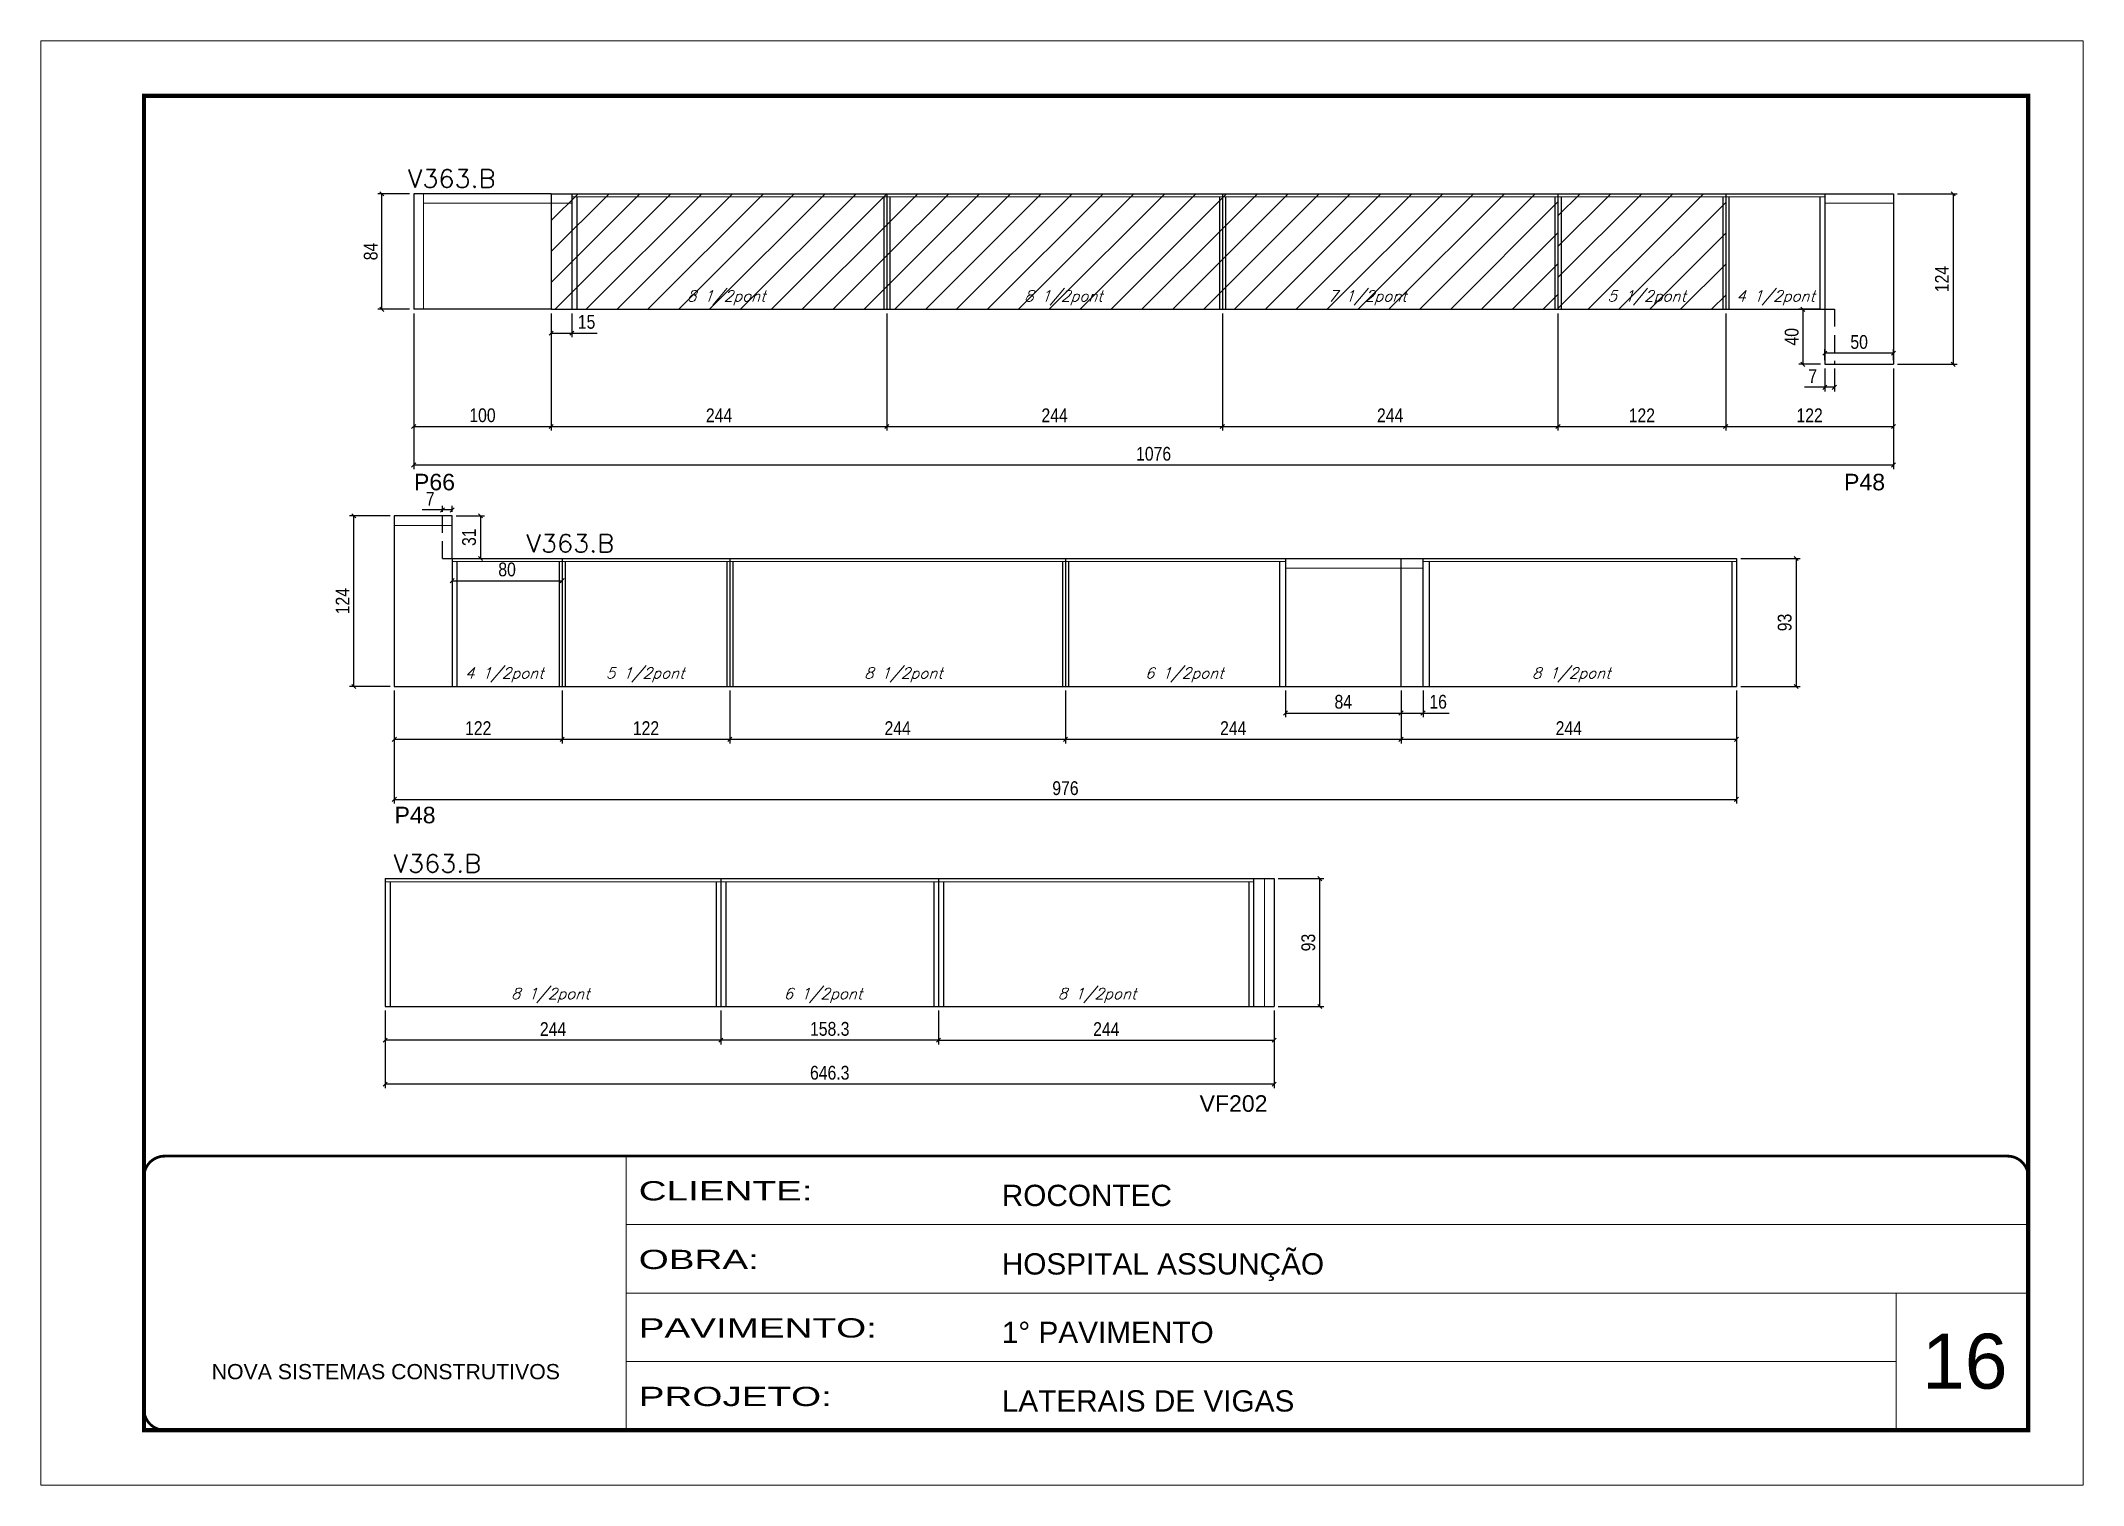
# Model space of a CAD drawing. Extents: x 137137 to 143418, y 10464 to 34486.
# Drawn here: x 141906 to 143391, y 29990 to 31040 of the extents above; entities that cross this region are included whole.
import ezdxf

# ---------------------------------------------------------------- set-up
doc = ezdxf.new("R2010")
doc.units = 0
for name, pattern in [('CONTINUO', [0]), ('DASHED', [0.75, 0.5, -0.25]), ('HIDDEN', [0.375, 0.25, -0.125])]:
    doc.linetypes.add(name, pattern=pattern)
for name, color, linetype in [('5', 5, 'Continuous'), ('COTA', 241, 'Continuous'), ('Painéis', 200, 'Continuous'), ('SARR_2.2x7', 40, 'Continuous'), ('SARR_3.5x7', 81, 'Continuous'), ('texto', 7, 'Continuous')]:
    doc.layers.add(name, color=color, linetype=linetype)
for name, color, linetype, lineweight in [('CARIMBO', 255, 'Continuous', 9), ('Folhas', 255, 'Continuous', 9), ('Hachura', 251, 'Continuous', 9), ('Sarr 2.2x7', 40, 'Continuous', 9), ('SARRAFO DE PRESSAO', 251, 'DASHED', 9), ('Texto Seção', 7, 'Continuous', 15)]:
    doc.layers.add(name, color=color, linetype=linetype, lineweight=lineweight)
doc.styles.add('ARIAL', font='arial.ttf')
doc.styles.add('COTA TECNICA', font='techl___.ttf', dxfattribs={"height": 10})
doc.styles.add('REGUA-120', font='ROMANS.shx', dxfattribs={"height": 15})
doc.styles.add('Romans', font='romans.shx')
doc.styles.get("Standard").update_dxf_attribs({"font": 'arial.ttf'})
doc.styles.add('Tecnologia', font='')
doc.styles.get('Tecnologia').set_extended_font_data('Forgotten Futurist')
doc.dimstyles.new('PAINEL', dxfattribs={"dimtxt": 10, "dimasz": 3, "dimexe": 3, "dimexo": 3, "dimgap": 3, "dimtad": 1, "dimdec": 1, "dimzin": 12, "dimdsep": 46, "dimtxsty": 'COTA TECNICA', "dimblk1": 'OBLIQUE', "dimblk2": 'OBLIQUE', "dimsah": 1, "dimcen": 0.9, "dimclrd": 4, "dimclre": 4, "dimclrt": 240, "dimadec": 1, "dimazin": 3, "dimtfac": 1, "dimtdec": 1, "dimtmove": 0, "dimatfit": 3, "dimfxl": 1, "dimtolj": 1, "dimtzin": 12, "dimarcsym": 0})
pattern_1 = [(45, (4880.647, -1126.057), (-11.2253202, 11.2253202), [])]

msp = doc.modelspace()

# ---------------------------------------------------------------- texts
at = {"layer": '5', "linetype": 'Continuous'}
for s, p in [('P66', (142177.11, 30713.3)), ('P48', (143216.94, 30713.3)), ('P48', (142162.97, 30471.22)), ('VF202', (142748.33, 30261.49))]:
    msp.add_text(s, height=12, rotation=359.99996, dxfattribs=at).set_placement(p)
at = {"layer": 'CARIMBO', "style": 'ARIAL'}
msp.add_text('16', height=40, dxfattribs=at).set_placement((143273.65, 30060.19))
at = {"layer": 'texto', "color": 2, "char_height": 8, "attachment_point": 5, "style": 'Romans'}
for s, insert in [('{\\Q19;\\C256;8 1/2pont}', (142404.13, 30853.33)), ('{\\Q19;\\C256;8 1/2pont}', (142649.34, 30853.33)), ('{\\Q19;\\C256;7 1/2pont}', (142870.34, 30853.33)), ('{\\Q19;\\C256;5 1/2pont}', (143073.38, 30853.33)), ('{\\Q19;\\C256;4 1/2pont}', (143167.16, 30853.33)), ('{\\Q19;\\C256;4 1/2pont}', (142242.76, 30579.15)), ('{\\Q19;\\C256;5 1/2pont}', (142345.2, 30579.15)), ('{\\Q19;\\C256;8 1/2pont}', (142532.95, 30579.15)), ('{\\Q19;\\C256;6 1/2pont}', (142737.17, 30579.15)), ('{\\Q19;\\C256;8 1/2pont}', (143018.55, 30579.15)), ('{\\Q19;\\C256;8 1/2pont}', (142276.21, 30346.12)), ('{\\Q19;\\C256;6 1/2pont}', (142474.46, 30346.12)), ('{\\Q19;\\C256;8 1/2pont}', (142673.79, 30346.12))]:
    msp.add_mtext(s, dxfattribs=dict(at, insert=insert))
at = {"layer": 'Texto Seção', "style": 'REGUA-120', "width": 1.05}
for p in [(142172.66, 30933.42), (142258.91, 30668.24), (142162.25, 30435.46)]:
    msp.add_text('V363.B', height=13, dxfattribs=at).set_placement(p)

# ---------------------------------------------------------------- blocks, each defined once
blk = doc.blocks.new('9999999999')
at = {"color": 30, "linetype": 'CONTINUO'}
for p, q in [((98564.6, 34230.2), (98564.6, 34429.4)), ((98564.6, 34379.6), (99584, 34379.6)), ((98564.6, 34329.8), (99488, 34329.8)), ((99584, 34329.8), (99488, 34329.8)), ((99488, 34329.8), (99488, 34230.2)), ((98564.6, 34280), (99488, 34280))]:
    blk.add_line(p, q, dxfattribs=at)
at = {"color": 30, "linetype": 'CONTINUO', "const_width": 2}
blk.add_lwpolyline([(99584, 34230.2), (99584, 34414.4, 0.414214), (99569, 34429.4), (98229, 34429.4, 0.414214), (98214, 34414.4), (98214, 34245.2, 0.414214), (98229, 34230.2), (99584, 34230.2)], format="xyb", dxfattribs=at)
at = {"layer": 'Folhas'}
blk.add_lwpolyline([(98139, 34190.2), (99624, 34190.2), (99624, 35240.2), (98139, 35240.2)], close=True, dxfattribs=at)
at = {"layer": 'Folhas', "color": 30, "const_width": 3}
blk.add_lwpolyline([(98214, 34230.2), (99584, 34230.2), (99584, 35200.2), (98214, 35200.2)], close=True, dxfattribs=at)
at = {"color": 7, "linetype": 'Continuous', "ltscale": 5, "style": 'ARIAL'}
for s, height, p in [('ROCONTEC', 15.48, (98837.7, 34393.1)), ('HOSPITAL ASSUNÇÃO', 15.483, (98837.7, 34343.3)), ('1° PAVIMENTO', 15.483, (98837.7, 34293.5)), ('NOVA SISTEMAS CONSTRUTIVOS', 11.059, (98263.2, 34267.2)), ('LATERAIS DE VIGAS', 15.483, (98837.7, 34243.7))]:
    blk.add_text(s, height=height, dxfattribs=at).set_placement(p)
at = {"layer": 'Folhas', "color": 7, "style": 'Tecnologia', "width": 1.5}
for s, p in [('CLIENTE:', (98573.7, 34397.2)), ('OBRA:', (98573.7, 34347.3)), ('PAVIMENTO:', (98573.7, 34297.5)), ('PROJETO:', (98573.7, 34247.7))]:
    blk.add_text(s, height=14, dxfattribs=at).set_placement(p)
blk = doc.blocks.new('_Oblique')
at = {"color": 0, "linetype": 'ByBlock', "lineweight": -2}
blk.add_line((-0.5, -0.5), (0.5, 0.5), dxfattribs=at)
blk = doc.blocks.new('*D174')
at = {"layer": 'COTA', "color": 4, "linetype": 'ByBlock', "lineweight": -2, "transparency": 16777216}
for p, q in [((142276.9, 30841.9), (142276.9, 30756.7)), ((142520.9, 30841.9), (142520.9, 30756.7)), ((142276.9, 30759.7), (142520.9, 30759.7))]:
    blk.add_line(p, q, dxfattribs=at)
at = {"layer": 'Defpoints', "color": 0, "linetype": 'ByBlock', "transparency": 16777216}
for p in [(142276.9, 30844.9), (142520.9, 30844.9), (142520.9, 30759.7)]:
    blk.add_point(p, dxfattribs=at)
at = {"layer": 'COTA', "color": 4, "linetype": 'ByBlock', "lineweight": -2, "transparency": 16777216, "xscale": 3, "yscale": 3, "zscale": 3, "rotation": 180}
blk.add_blockref('_Oblique', (142276.9, 30759.7), dxfattribs=at)
at = {"layer": 'COTA', "color": 4, "linetype": 'ByBlock', "lineweight": -2, "transparency": 16777216, "xscale": 3, "yscale": 3, "zscale": 3}
blk.add_blockref('_Oblique', (142520.9, 30759.7), dxfattribs=at)
at = {"layer": 'COTA', "color": 240, "linetype": 'ByBlock', "transparency": 16777216, "insert": (142398.9, 30767.8), "char_height": 10, "attachment_point": 5, "style": 'COTA TECNICA'}
blk.add_mtext('\\A1;244', dxfattribs=at)
blk = doc.blocks.new('*D175')
at = {"layer": 'COTA', "color": 4, "linetype": 'ByBlock', "lineweight": -2, "transparency": 16777216}
for p, q in [((142520.9, 30841.9), (142520.9, 30756.7)), ((142764.9, 30841.9), (142764.9, 30756.7)), ((142520.9, 30759.7), (142764.9, 30759.7))]:
    blk.add_line(p, q, dxfattribs=at)
at = {"layer": 'Defpoints', "color": 0, "linetype": 'ByBlock', "transparency": 16777216}
for p in [(142520.9, 30844.9), (142764.9, 30844.9), (142764.9, 30759.7)]:
    blk.add_point(p, dxfattribs=at)
at = {"layer": 'COTA', "color": 4, "linetype": 'ByBlock', "lineweight": -2, "transparency": 16777216, "xscale": 3, "yscale": 3, "zscale": 3, "rotation": 180}
blk.add_blockref('_Oblique', (142520.9, 30759.7), dxfattribs=at)
at = {"layer": 'COTA', "color": 4, "linetype": 'ByBlock', "lineweight": -2, "transparency": 16777216, "xscale": 3, "yscale": 3, "zscale": 3}
blk.add_blockref('_Oblique', (142764.9, 30759.7), dxfattribs=at)
at = {"layer": 'COTA', "color": 240, "linetype": 'ByBlock', "transparency": 16777216, "insert": (142642.9, 30767.8), "char_height": 10, "attachment_point": 5, "style": 'COTA TECNICA'}
blk.add_mtext('\\A1;244', dxfattribs=at)
blk = doc.blocks.new('*D176')
at = {"layer": 'COTA', "color": 4, "linetype": 'ByBlock', "lineweight": -2, "transparency": 16777216}
for p, q in [((143008.9, 30841.9), (143008.9, 30756.7)), ((143130.9, 30841.9), (143130.9, 30756.7)), ((143008.9, 30759.7), (143130.9, 30759.7))]:
    blk.add_line(p, q, dxfattribs=at)
at = {"layer": 'Defpoints', "color": 0, "linetype": 'ByBlock', "transparency": 16777216}
for p in [(143008.9, 30844.9), (143130.9, 30844.9), (143130.9, 30759.7)]:
    blk.add_point(p, dxfattribs=at)
at = {"layer": 'COTA', "color": 4, "linetype": 'ByBlock', "lineweight": -2, "transparency": 16777216, "xscale": 3, "yscale": 3, "zscale": 3, "rotation": 180}
blk.add_blockref('_Oblique', (143008.9, 30759.7), dxfattribs=at)
at = {"layer": 'COTA', "color": 4, "linetype": 'ByBlock', "lineweight": -2, "transparency": 16777216, "xscale": 3, "yscale": 3, "zscale": 3}
blk.add_blockref('_Oblique', (143130.9, 30759.7), dxfattribs=at)
at = {"layer": 'COTA', "color": 240, "linetype": 'ByBlock', "transparency": 16777216, "insert": (143069.9, 30767.8), "char_height": 10, "attachment_point": 5, "style": 'COTA TECNICA'}
blk.add_mtext('\\A1;122', dxfattribs=at)
blk = doc.blocks.new('*D160')
at = {"layer": 'COTA', "color": 4, "linetype": 'ByBlock', "lineweight": -2, "transparency": 16777216}
for p, q in [((143255.9, 30928.9), (143299.2, 30928.9)), ((143296.2, 30928.9), (143296.2, 30804.9)), ((143255.9, 30804.9), (143299.2, 30804.9))]:
    blk.add_line(p, q, dxfattribs=at)
at = {"layer": 'Defpoints', "color": 0, "linetype": 'ByBlock', "transparency": 16777216}
for p in [(143252.9, 30928.9), (143252.9, 30804.9), (143296.2, 30804.9)]:
    blk.add_point(p, dxfattribs=at)
at = {"layer": 'COTA', "color": 4, "linetype": 'ByBlock', "lineweight": -2, "transparency": 16777216, "xscale": 3, "yscale": 3, "zscale": 3}
for p, rotation in [((143296.2, 30928.9), 90), ((143296.2, 30804.9), 270)]:
    blk.add_blockref('_Oblique', p, dxfattribs=dict(at, rotation=rotation))
at = {"layer": 'COTA', "color": 240, "linetype": 'ByBlock', "transparency": 16777216, "insert": (143288.1, 30866.9), "char_height": 10, "attachment_point": 5, "rotation": 90, "style": 'COTA TECNICA'}
blk.add_mtext('\\A1;124', dxfattribs=at)
blk = doc.blocks.new('*D161')
at = {"layer": 'COTA', "color": 4, "linetype": 'ByBlock', "lineweight": -2, "transparency": 16777216}
for p, q in [((142176.9, 30810.9), (142176.9, 30728.7)), ((143252.9, 30801.9), (143252.9, 30728.7)), ((142176.9, 30731.7), (143252.9, 30731.7))]:
    blk.add_line(p, q, dxfattribs=at)
at = {"layer": 'Defpoints', "color": 0, "linetype": 'ByBlock', "transparency": 16777216}
for p in [(142176.9, 30813.9), (143252.9, 30804.9), (143252.9, 30731.7)]:
    blk.add_point(p, dxfattribs=at)
at = {"layer": 'COTA', "color": 4, "linetype": 'ByBlock', "lineweight": -2, "transparency": 16777216, "xscale": 3, "yscale": 3, "zscale": 3, "rotation": 180}
blk.add_blockref('_Oblique', (142176.9, 30731.7), dxfattribs=at)
at = {"layer": 'COTA', "color": 4, "linetype": 'ByBlock', "lineweight": -2, "transparency": 16777216, "xscale": 3, "yscale": 3, "zscale": 3}
blk.add_blockref('_Oblique', (143252.9, 30731.7), dxfattribs=at)
at = {"layer": 'COTA', "color": 240, "linetype": 'ByBlock', "transparency": 16777216, "insert": (142714.9, 30739.8), "char_height": 10, "attachment_point": 5, "style": 'COTA TECNICA'}
blk.add_mtext('\\A1;1076', dxfattribs=at)
blk = doc.blocks.new('*D162')
at = {"layer": 'COTA', "color": 4, "linetype": 'ByBlock', "lineweight": -2, "transparency": 16777216}
for p, q in [((142764.9, 30841.9), (142764.9, 30756.7)), ((143008.9, 30841.9), (143008.9, 30756.7)), ((142764.9, 30759.7), (143008.9, 30759.7))]:
    blk.add_line(p, q, dxfattribs=at)
at = {"layer": 'Defpoints', "color": 0, "linetype": 'ByBlock', "transparency": 16777216}
for p in [(142764.9, 30844.9), (143008.9, 30844.9), (143008.9, 30759.7)]:
    blk.add_point(p, dxfattribs=at)
at = {"layer": 'COTA', "color": 4, "linetype": 'ByBlock', "lineweight": -2, "transparency": 16777216, "xscale": 3, "yscale": 3, "zscale": 3, "rotation": 180}
blk.add_blockref('_Oblique', (142764.9, 30759.7), dxfattribs=at)
at = {"layer": 'COTA', "color": 4, "linetype": 'ByBlock', "lineweight": -2, "transparency": 16777216, "xscale": 3, "yscale": 3, "zscale": 3}
blk.add_blockref('_Oblique', (143008.9, 30759.7), dxfattribs=at)
at = {"layer": 'COTA', "color": 240, "linetype": 'ByBlock', "transparency": 16777216, "insert": (142886.9, 30767.8), "char_height": 10, "attachment_point": 5, "style": 'COTA TECNICA'}
blk.add_mtext('\\A1;244', dxfattribs=at)
blk = doc.blocks.new('*D177')
at = {"layer": 'COTA', "color": 4, "linetype": 'ByBlock', "lineweight": -2, "transparency": 16777216}
for p, q in [((142284.8, 30567.7), (142284.8, 30529.3)), ((142406.8, 30567.7), (142406.8, 30529.3)), ((142284.8, 30532.3), (142406.8, 30532.3))]:
    blk.add_line(p, q, dxfattribs=at)
at = {"layer": 'Defpoints', "color": 0, "linetype": 'ByBlock', "transparency": 16777216}
for p in [(142284.8, 30570.7), (142406.8, 30570.7), (142406.8, 30532.3)]:
    blk.add_point(p, dxfattribs=at)
at = {"layer": 'COTA', "color": 4, "linetype": 'ByBlock', "lineweight": -2, "transparency": 16777216, "xscale": 3, "yscale": 3, "zscale": 3, "rotation": 180}
blk.add_blockref('_Oblique', (142284.8, 30532.3), dxfattribs=at)
at = {"layer": 'COTA', "color": 4, "linetype": 'ByBlock', "lineweight": -2, "transparency": 16777216, "xscale": 3, "yscale": 3, "zscale": 3}
blk.add_blockref('_Oblique', (142406.8, 30532.3), dxfattribs=at)
at = {"layer": 'COTA', "color": 240, "linetype": 'ByBlock', "transparency": 16777216, "insert": (142345.8, 30540.4), "char_height": 10, "attachment_point": 5, "style": 'COTA TECNICA'}
blk.add_mtext('\\A1;122', dxfattribs=at)
blk = doc.blocks.new('*D163')
at = {"layer": 'COTA', "color": 4, "linetype": 'ByBlock', "lineweight": -2, "transparency": 16777216}
for p, q in [((142894.8, 30567.7), (142894.8, 30529.3)), ((143138.8, 30567.7), (143138.8, 30529.3)), ((142894.8, 30532.3), (143138.8, 30532.3))]:
    blk.add_line(p, q, dxfattribs=at)
at = {"layer": 'Defpoints', "color": 0, "linetype": 'ByBlock', "transparency": 16777216}
for p in [(142894.8, 30570.7), (143138.8, 30570.7), (143138.8, 30532.3)]:
    blk.add_point(p, dxfattribs=at)
at = {"layer": 'COTA', "color": 4, "linetype": 'ByBlock', "lineweight": -2, "transparency": 16777216, "xscale": 3, "yscale": 3, "zscale": 3, "rotation": 180}
blk.add_blockref('_Oblique', (142894.8, 30532.3), dxfattribs=at)
at = {"layer": 'COTA', "color": 4, "linetype": 'ByBlock', "lineweight": -2, "transparency": 16777216, "xscale": 3, "yscale": 3, "zscale": 3}
blk.add_blockref('_Oblique', (143138.8, 30532.3), dxfattribs=at)
at = {"layer": 'COTA', "color": 240, "linetype": 'ByBlock', "transparency": 16777216, "insert": (143016.8, 30540.4), "char_height": 10, "attachment_point": 5, "style": 'COTA TECNICA'}
blk.add_mtext('\\A1;244', dxfattribs=at)
blk = doc.blocks.new('*D164')
at = {"layer": 'COTA', "color": 4, "linetype": 'ByBlock', "lineweight": -2, "transparency": 16777216}
for p, q in [((143141.8, 30663.7), (143185.1, 30663.7)), ((143182.1, 30663.7), (143182.1, 30570.7)), ((143141.8, 30570.7), (143185.1, 30570.7))]:
    blk.add_line(p, q, dxfattribs=at)
at = {"layer": 'Defpoints', "color": 0, "linetype": 'ByBlock', "transparency": 16777216}
for p in [(143138.8, 30663.7), (143138.8, 30570.7), (143182.1, 30570.7)]:
    blk.add_point(p, dxfattribs=at)
at = {"layer": 'COTA', "color": 4, "linetype": 'ByBlock', "lineweight": -2, "transparency": 16777216, "xscale": 3, "yscale": 3, "zscale": 3}
for p, rotation in [((143182.1, 30663.7), 90), ((143182.1, 30570.7), 270)]:
    blk.add_blockref('_Oblique', p, dxfattribs=dict(at, rotation=rotation))
at = {"layer": 'COTA', "color": 240, "linetype": 'ByBlock', "transparency": 16777216, "insert": (143173.8, 30617.2), "char_height": 10, "attachment_point": 5, "rotation": 90, "style": 'COTA TECNICA'}
blk.add_mtext('\\A1;93', dxfattribs=at)
blk = doc.blocks.new('*D165')
at = {"layer": 'COTA', "color": 4, "linetype": 'ByBlock', "lineweight": -2, "transparency": 16777216}
for p, q in [((142162.8, 30567.7), (142162.8, 30485.6)), ((143138.8, 30567.7), (143138.8, 30485.6)), ((142162.8, 30488.6), (143138.8, 30488.6))]:
    blk.add_line(p, q, dxfattribs=at)
at = {"layer": 'Defpoints', "color": 0, "linetype": 'ByBlock', "transparency": 16777216}
for p in [(142162.8, 30570.7), (143138.8, 30570.7), (143138.8, 30488.6)]:
    blk.add_point(p, dxfattribs=at)
at = {"layer": 'COTA', "color": 4, "linetype": 'ByBlock', "lineweight": -2, "transparency": 16777216, "xscale": 3, "yscale": 3, "zscale": 3, "rotation": 180}
blk.add_blockref('_Oblique', (142162.8, 30488.6), dxfattribs=at)
at = {"layer": 'COTA', "color": 4, "linetype": 'ByBlock', "lineweight": -2, "transparency": 16777216, "xscale": 3, "yscale": 3, "zscale": 3}
blk.add_blockref('_Oblique', (143138.8, 30488.6), dxfattribs=at)
at = {"layer": 'COTA', "color": 240, "linetype": 'ByBlock', "transparency": 16777216, "insert": (142650.8, 30496.7), "char_height": 10, "attachment_point": 5, "style": 'COTA TECNICA'}
blk.add_mtext('\\A1;976', dxfattribs=at)
blk = doc.blocks.new('*D166')
at = {"layer": 'COTA', "color": 4, "linetype": 'ByBlock', "lineweight": -2, "transparency": 16777216}
for p, q in [((143202.9, 30807.9), (143202.9, 30816)), ((143252.9, 30807.9), (143252.9, 30816)), ((143252.9, 30813), (143202.9, 30813))]:
    blk.add_line(p, q, dxfattribs=at)
at = {"layer": 'Defpoints', "color": 0, "linetype": 'ByBlock', "transparency": 16777216}
for p in [(143202.9, 30813), (143202.9, 30804.9), (143252.9, 30804.9)]:
    blk.add_point(p, dxfattribs=at)
at = {"layer": 'COTA', "color": 4, "linetype": 'ByBlock', "lineweight": -2, "transparency": 16777216, "xscale": 3, "yscale": 3, "zscale": 3, "rotation": 180}
blk.add_blockref('_Oblique', (143202.9, 30813), dxfattribs=at)
at = {"layer": 'COTA', "color": 4, "linetype": 'ByBlock', "lineweight": -2, "transparency": 16777216, "xscale": 3, "yscale": 3, "zscale": 3}
blk.add_blockref('_Oblique', (143252.9, 30813), dxfattribs=at)
at = {"layer": 'COTA', "color": 240, "linetype": 'ByBlock', "transparency": 16777216, "insert": (143227.9, 30821.1), "char_height": 10, "attachment_point": 5, "style": 'COTA TECNICA'}
blk.add_mtext('\\A1;50', dxfattribs=at)
blk = doc.blocks.new('*D178')
at = {"layer": 'COTA', "color": 4, "linetype": 'ByBlock', "lineweight": -2, "transparency": 16777216}
for p, q in [((142406.8, 30567.7), (142406.8, 30529.3)), ((142650.8, 30567.7), (142650.8, 30529.3)), ((142406.8, 30532.3), (142650.8, 30532.3))]:
    blk.add_line(p, q, dxfattribs=at)
at = {"layer": 'Defpoints', "color": 0, "linetype": 'ByBlock', "transparency": 16777216}
for p in [(142406.8, 30570.7), (142650.8, 30570.7), (142650.8, 30532.3)]:
    blk.add_point(p, dxfattribs=at)
at = {"layer": 'COTA', "color": 4, "linetype": 'ByBlock', "lineweight": -2, "transparency": 16777216, "xscale": 3, "yscale": 3, "zscale": 3, "rotation": 180}
blk.add_blockref('_Oblique', (142406.8, 30532.3), dxfattribs=at)
at = {"layer": 'COTA', "color": 4, "linetype": 'ByBlock', "lineweight": -2, "transparency": 16777216, "xscale": 3, "yscale": 3, "zscale": 3}
blk.add_blockref('_Oblique', (142650.8, 30532.3), dxfattribs=at)
at = {"layer": 'COTA', "color": 240, "linetype": 'ByBlock', "transparency": 16777216, "insert": (142528.8, 30540.4), "char_height": 10, "attachment_point": 5, "style": 'COTA TECNICA'}
blk.add_mtext('\\A1;244', dxfattribs=at)
blk = doc.blocks.new('*D179')
at = {"layer": 'COTA', "color": 4, "linetype": 'ByBlock', "lineweight": -2, "transparency": 16777216}
for p, q in [((142650.8, 30567.7), (142650.8, 30529.3)), ((142894.8, 30567.7), (142894.8, 30529.3)), ((142650.8, 30532.3), (142894.8, 30532.3))]:
    blk.add_line(p, q, dxfattribs=at)
at = {"layer": 'Defpoints', "color": 0, "linetype": 'ByBlock', "transparency": 16777216}
for p in [(142650.8, 30570.7), (142894.8, 30570.7), (142894.8, 30532.3)]:
    blk.add_point(p, dxfattribs=at)
at = {"layer": 'COTA', "color": 4, "linetype": 'ByBlock', "lineweight": -2, "transparency": 16777216, "xscale": 3, "yscale": 3, "zscale": 3, "rotation": 180}
blk.add_blockref('_Oblique', (142650.8, 30532.3), dxfattribs=at)
at = {"layer": 'COTA', "color": 4, "linetype": 'ByBlock', "lineweight": -2, "transparency": 16777216, "xscale": 3, "yscale": 3, "zscale": 3}
blk.add_blockref('_Oblique', (142894.8, 30532.3), dxfattribs=at)
at = {"layer": 'COTA', "color": 240, "linetype": 'ByBlock', "transparency": 16777216, "insert": (142772.8, 30540.4), "char_height": 10, "attachment_point": 5, "style": 'COTA TECNICA'}
blk.add_mtext('\\A1;244', dxfattribs=at)
blk = doc.blocks.new('*D167')
at = {"layer": 'COTA', "color": 4, "linetype": 'ByBlock', "lineweight": -2, "transparency": 16777216}
for p, q in [((142276.9, 30841.9), (142276.9, 30824.6)), ((142291.9, 30841.9), (142291.9, 30824.6)), ((142276.9, 30827.6), (142291.9, 30827.6)), ((142291.9, 30827.6), (142310.3, 30827.6))]:
    blk.add_line(p, q, dxfattribs=at)
at = {"layer": 'Defpoints', "color": 0, "linetype": 'ByBlock', "transparency": 16777216}
for p in [(142276.9, 30844.9), (142291.9, 30844.9), (142291.9, 30827.6)]:
    blk.add_point(p, dxfattribs=at)
at = {"layer": 'COTA', "color": 4, "linetype": 'ByBlock', "lineweight": -2, "transparency": 16777216, "xscale": 3, "yscale": 3, "zscale": 3, "rotation": 180}
blk.add_blockref('_Oblique', (142276.9, 30827.6), dxfattribs=at)
at = {"layer": 'COTA', "color": 4, "linetype": 'ByBlock', "lineweight": -2, "transparency": 16777216, "xscale": 3, "yscale": 3, "zscale": 3}
blk.add_blockref('_Oblique', (142291.9, 30827.6), dxfattribs=at)
at = {"layer": 'COTA', "color": 240, "linetype": 'ByBlock', "transparency": 16777216, "insert": (142302.6, 30835.7), "char_height": 10, "attachment_point": 5, "style": 'COTA TECNICA'}
blk.add_mtext('\\A1;15', dxfattribs=at)
blk = doc.blocks.new('*D159')
at = {"layer": 'COTA', "color": 4, "linetype": 'ByBlock', "lineweight": -2, "transparency": 16777216}
for p, q in [((142810.8, 30567.7), (142810.8, 30548.4)), ((142894.8, 30567.7), (142894.8, 30548.4)), ((142810.8, 30551.4), (142894.8, 30551.4))]:
    blk.add_line(p, q, dxfattribs=at)
at = {"layer": 'Defpoints', "color": 0, "linetype": 'ByBlock', "transparency": 16777216}
for p in [(142810.8, 30570.7), (142894.8, 30570.7), (142894.8, 30551.4)]:
    blk.add_point(p, dxfattribs=at)
at = {"layer": 'COTA', "color": 4, "linetype": 'ByBlock', "lineweight": -2, "transparency": 16777216, "xscale": 3, "yscale": 3, "zscale": 3, "rotation": 180}
blk.add_blockref('_Oblique', (142810.8, 30551.4), dxfattribs=at)
at = {"layer": 'COTA', "color": 4, "linetype": 'ByBlock', "lineweight": -2, "transparency": 16777216, "xscale": 3, "yscale": 3, "zscale": 3}
blk.add_blockref('_Oblique', (142894.8, 30551.4), dxfattribs=at)
at = {"layer": 'COTA', "color": 240, "linetype": 'ByBlock', "transparency": 16777216, "insert": (142852.8, 30559.5), "char_height": 10, "attachment_point": 5, "style": 'COTA TECNICA'}
blk.add_mtext('\\A1;84', dxfattribs=at)
blk = doc.blocks.new('*D168')
at = {"layer": 'COTA', "color": 4, "linetype": 'ByBlock', "lineweight": -2, "transparency": 16777216}
for p, q in [((142894.8, 30567.7), (142894.8, 30548.4)), ((142910.8, 30567.7), (142910.8, 30548.4)), ((142894.8, 30551.4), (142910.8, 30551.4)), ((142910.8, 30551.4), (142929.8, 30551.4))]:
    blk.add_line(p, q, dxfattribs=at)
at = {"layer": 'Defpoints', "color": 0, "linetype": 'ByBlock', "transparency": 16777216}
for p in [(142894.8, 30570.7), (142910.8, 30570.7), (142910.8, 30551.4)]:
    blk.add_point(p, dxfattribs=at)
at = {"layer": 'COTA', "color": 4, "linetype": 'ByBlock', "lineweight": -2, "transparency": 16777216, "xscale": 3, "yscale": 3, "zscale": 3, "rotation": 180}
blk.add_blockref('_Oblique', (142894.8, 30551.4), dxfattribs=at)
at = {"layer": 'COTA', "color": 4, "linetype": 'ByBlock', "lineweight": -2, "transparency": 16777216, "xscale": 3, "yscale": 3, "zscale": 3}
blk.add_blockref('_Oblique', (142910.8, 30551.4), dxfattribs=at)
at = {"layer": 'COTA', "color": 240, "linetype": 'ByBlock', "transparency": 16777216, "insert": (142921.8, 30559.5), "char_height": 10, "attachment_point": 5, "style": 'COTA TECNICA'}
blk.add_mtext('\\A1;16', dxfattribs=at)
blk = doc.blocks.new('*D169')
at = {"layer": 'COTA', "color": 4, "linetype": 'ByBlock', "lineweight": -2, "transparency": 16777216}
for p, q in [((142805.5, 30431), (142838.7, 30431)), ((142835.7, 30338), (142835.7, 30431)), ((142805.5, 30338), (142838.7, 30338))]:
    blk.add_line(p, q, dxfattribs=at)
at = {"layer": 'Defpoints', "color": 0, "linetype": 'ByBlock', "transparency": 16777216}
for p in [(142802.5, 30431), (142835.7, 30431), (142802.5, 30338)]:
    blk.add_point(p, dxfattribs=at)
at = {"layer": 'COTA', "color": 4, "linetype": 'ByBlock', "lineweight": -2, "transparency": 16777216, "xscale": 3, "yscale": 3, "zscale": 3}
for p, rotation in [((142835.7, 30431), 90), ((142835.7, 30338), 270)]:
    blk.add_blockref('_Oblique', p, dxfattribs=dict(at, rotation=rotation))
at = {"layer": 'COTA', "color": 240, "linetype": 'ByBlock', "transparency": 16777216, "insert": (142827.4, 30384.5), "char_height": 10, "attachment_point": 5, "rotation": 90, "style": 'COTA TECNICA'}
blk.add_mtext('\\A1;93', dxfattribs=at)
blk = doc.blocks.new('*D170')
at = {"layer": 'COTA', "color": 4, "linetype": 'ByBlock', "lineweight": -2, "transparency": 16777216}
for p, q in [((142156.2, 30335), (142156.2, 30310.5)), ((142400.2, 30335), (142400.2, 30310.5)), ((142400.2, 30313.5), (142156.2, 30313.5))]:
    blk.add_line(p, q, dxfattribs=at)
at = {"layer": 'Defpoints', "color": 0, "linetype": 'ByBlock', "transparency": 16777216}
for p in [(142156.2, 30338), (142400.2, 30338), (142156.2, 30313.5)]:
    blk.add_point(p, dxfattribs=at)
at = {"layer": 'COTA', "color": 4, "linetype": 'ByBlock', "lineweight": -2, "transparency": 16777216, "xscale": 3, "yscale": 3, "zscale": 3, "rotation": 180}
blk.add_blockref('_Oblique', (142156.2, 30313.5), dxfattribs=at)
at = {"layer": 'COTA', "color": 4, "linetype": 'ByBlock', "lineweight": -2, "transparency": 16777216, "xscale": 3, "yscale": 3, "zscale": 3}
blk.add_blockref('_Oblique', (142400.2, 30313.5), dxfattribs=at)
at = {"layer": 'COTA', "color": 240, "linetype": 'ByBlock', "transparency": 16777216, "insert": (142278.2, 30321.6), "char_height": 10, "attachment_point": 5, "style": 'COTA TECNICA'}
blk.add_mtext('\\A1;244', dxfattribs=at)
blk = doc.blocks.new('*D171')
at = {"layer": 'COTA', "color": 4, "linetype": 'ByBlock', "lineweight": -2, "transparency": 16777216}
for p, q in [((142400.2, 30335), (142400.2, 30310.5)), ((142558.5, 30335), (142558.5, 30310.5)), ((142558.5, 30313.5), (142400.2, 30313.5))]:
    blk.add_line(p, q, dxfattribs=at)
at = {"layer": 'Defpoints', "color": 0, "linetype": 'ByBlock', "transparency": 16777216}
for p in [(142400.2, 30338), (142558.5, 30338), (142400.2, 30313.5)]:
    blk.add_point(p, dxfattribs=at)
at = {"layer": 'COTA', "color": 4, "linetype": 'ByBlock', "lineweight": -2, "transparency": 16777216, "xscale": 3, "yscale": 3, "zscale": 3, "rotation": 180}
blk.add_blockref('_Oblique', (142400.2, 30313.5), dxfattribs=at)
at = {"layer": 'COTA', "color": 4, "linetype": 'ByBlock', "lineweight": -2, "transparency": 16777216, "xscale": 3, "yscale": 3, "zscale": 3}
blk.add_blockref('_Oblique', (142558.5, 30313.5), dxfattribs=at)
at = {"layer": 'COTA', "color": 240, "linetype": 'ByBlock', "transparency": 16777216, "insert": (142479.4, 30321.7), "char_height": 10, "attachment_point": 5, "style": 'COTA TECNICA'}
blk.add_mtext('\\A1;158.3', dxfattribs=at)
blk = doc.blocks.new('*D172')
at = {"layer": 'COTA', "color": 4, "linetype": 'ByBlock', "lineweight": -2, "transparency": 16777216}
for p, q in [((142558.5, 30335), (142558.5, 30310.5)), ((142802.5, 30335), (142802.5, 30310.5)), ((142558.5, 30313.5), (142802.5, 30313.5))]:
    blk.add_line(p, q, dxfattribs=at)
at = {"layer": 'Defpoints', "color": 0, "linetype": 'ByBlock', "transparency": 16777216}
for p in [(142558.5, 30338), (142802.5, 30338), (142802.5, 30313.5)]:
    blk.add_point(p, dxfattribs=at)
at = {"layer": 'COTA', "color": 4, "linetype": 'ByBlock', "lineweight": -2, "transparency": 16777216, "xscale": 3, "yscale": 3, "zscale": 3, "rotation": 180}
blk.add_blockref('_Oblique', (142558.5, 30313.5), dxfattribs=at)
at = {"layer": 'COTA', "color": 4, "linetype": 'ByBlock', "lineweight": -2, "transparency": 16777216, "xscale": 3, "yscale": 3, "zscale": 3}
blk.add_blockref('_Oblique', (142802.5, 30313.5), dxfattribs=at)
at = {"layer": 'COTA', "color": 240, "linetype": 'ByBlock', "transparency": 16777216, "insert": (142680.5, 30321.6), "char_height": 10, "attachment_point": 5, "style": 'COTA TECNICA'}
blk.add_mtext('\\A1;244', dxfattribs=at)
blk = doc.blocks.new('*D173')
at = {"layer": 'COTA', "color": 4, "linetype": 'ByBlock', "lineweight": -2, "transparency": 16777216}
for p, q in [((142156.2, 30335), (142156.2, 30278.6)), ((142802.5, 30335), (142802.5, 30278.6)), ((142802.5, 30281.6), (142156.2, 30281.6))]:
    blk.add_line(p, q, dxfattribs=at)
at = {"layer": 'Defpoints', "color": 0, "linetype": 'ByBlock', "transparency": 16777216}
for p in [(142156.2, 30338), (142802.5, 30338), (142156.2, 30281.6)]:
    blk.add_point(p, dxfattribs=at)
at = {"layer": 'COTA', "color": 4, "linetype": 'ByBlock', "lineweight": -2, "transparency": 16777216, "xscale": 3, "yscale": 3, "zscale": 3, "rotation": 180}
blk.add_blockref('_Oblique', (142156.2, 30281.6), dxfattribs=at)
at = {"layer": 'COTA', "color": 4, "linetype": 'ByBlock', "lineweight": -2, "transparency": 16777216, "xscale": 3, "yscale": 3, "zscale": 3}
blk.add_blockref('_Oblique', (142802.5, 30281.6), dxfattribs=at)
at = {"layer": 'COTA', "color": 240, "linetype": 'ByBlock', "transparency": 16777216, "insert": (142479.4, 30289.8), "char_height": 10, "attachment_point": 5, "style": 'COTA TECNICA'}
blk.add_mtext('\\A1;646.3', dxfattribs=at)
blk = doc.blocks.new('*D180')
at = {"layer": 'COTA', "color": 4, "lineweight": -2, "ltscale": 25, "transparency": 16777216}
for p, q in [((142176.9, 30841.9), (142176.9, 30756.7)), ((142276.9, 30841.9), (142276.9, 30756.7)), ((142176.9, 30759.7), (142276.9, 30759.7))]:
    blk.add_line(p, q, dxfattribs=at)
at = {"layer": 'Defpoints', "color": 0, "ltscale": 25, "transparency": 16777216}
for p in [(142176.9, 30844.9), (142276.9, 30844.9), (142276.9, 30759.7)]:
    blk.add_point(p, dxfattribs=at)
at = {"layer": 'COTA', "color": 4, "lineweight": -2, "ltscale": 25, "transparency": 16777216, "xscale": 3, "yscale": 3, "zscale": 3, "rotation": 180}
blk.add_blockref('_Oblique', (142176.9, 30759.7), dxfattribs=at)
at = {"layer": 'COTA', "color": 4, "lineweight": -2, "ltscale": 25, "transparency": 16777216, "xscale": 3, "yscale": 3, "zscale": 3}
blk.add_blockref('_Oblique', (142276.9, 30759.7), dxfattribs=at)
at = {"layer": 'COTA', "color": 240, "ltscale": 25, "transparency": 16777216, "insert": (142226.9, 30767.8), "char_height": 10, "attachment_point": 5, "style": 'COTA TECNICA'}
blk.add_mtext('\\A1;100', dxfattribs=at)
blk = doc.blocks.new('*D1862')
at = {"layer": 'COTA', "color": 4, "lineweight": -2, "ltscale": 25, "transparency": 16777216}
for p, q in [((143199.9, 30844.9), (143184, 30844.9)), ((143187, 30844.9), (143187, 30804.9)), ((143199.9, 30804.9), (143184, 30804.9))]:
    blk.add_line(p, q, dxfattribs=at)
at = {"layer": 'Defpoints', "color": 0, "ltscale": 25, "transparency": 16777216}
for p in [(143202.9, 30844.9), (143187, 30804.9), (143202.9, 30804.9)]:
    blk.add_point(p, dxfattribs=at)
at = {"layer": 'COTA', "color": 4, "lineweight": -2, "ltscale": 25, "transparency": 16777216, "xscale": 3, "yscale": 3, "zscale": 3}
for p, rotation in [((143187, 30844.9), 90), ((143187, 30804.9), 270)]:
    blk.add_blockref('_Oblique', p, dxfattribs=dict(at, rotation=rotation))
at = {"layer": 'COTA', "color": 240, "ltscale": 25, "transparency": 16777216, "insert": (143178.9, 30824.9), "char_height": 10, "attachment_point": 5, "rotation": 90, "style": 'COTA TECNICA'}
blk.add_mtext('\\A1;40', dxfattribs=at)
blk = doc.blocks.new('*D1863')
at = {"layer": 'COTA', "color": 4, "lineweight": -2, "ltscale": 25, "transparency": 16777216}
for p, q in [((143130.9, 30841.9), (143130.9, 30756.7)), ((143252.9, 30801.9), (143252.9, 30756.7)), ((143130.9, 30759.7), (143252.9, 30759.7))]:
    blk.add_line(p, q, dxfattribs=at)
at = {"layer": 'Defpoints', "color": 0, "ltscale": 25, "transparency": 16777216}
for p in [(143130.9, 30844.9), (143252.9, 30804.9), (143252.9, 30759.7)]:
    blk.add_point(p, dxfattribs=at)
at = {"layer": 'COTA', "color": 4, "lineweight": -2, "ltscale": 25, "transparency": 16777216, "xscale": 3, "yscale": 3, "zscale": 3, "rotation": 180}
blk.add_blockref('_Oblique', (143130.9, 30759.7), dxfattribs=at)
at = {"layer": 'COTA', "color": 4, "lineweight": -2, "ltscale": 25, "transparency": 16777216, "xscale": 3, "yscale": 3, "zscale": 3}
blk.add_blockref('_Oblique', (143252.9, 30759.7), dxfattribs=at)
at = {"layer": 'COTA', "color": 240, "ltscale": 25, "transparency": 16777216, "insert": (143191.9, 30767.8), "char_height": 10, "attachment_point": 5, "style": 'COTA TECNICA'}
blk.add_mtext('\\A1;122', dxfattribs=at)
blk = doc.blocks.new('*D1864')
at = {"layer": 'COTA', "color": 4, "lineweight": -2, "ltscale": 25, "transparency": 16777216}
for p, q in [((143202.9, 30801.9), (143202.9, 30785.2)), ((143209.9, 30801.9), (143209.9, 30785.2)), ((143202.9, 30788.2), (143188.2, 30788.2)), ((143209.9, 30788.2), (143202.9, 30788.2))]:
    blk.add_line(p, q, dxfattribs=at)
at = {"layer": 'Defpoints', "color": 0, "ltscale": 25, "transparency": 16777216}
for p in [(143202.9, 30804.9), (143209.9, 30804.9), (143202.9, 30788.2)]:
    blk.add_point(p, dxfattribs=at)
at = {"layer": 'COTA', "color": 4, "lineweight": -2, "ltscale": 25, "transparency": 16777216, "xscale": 3, "yscale": 3, "zscale": 3, "rotation": 180}
blk.add_blockref('_Oblique', (143202.9, 30788.2), dxfattribs=at)
at = {"layer": 'COTA', "color": 4, "lineweight": -2, "ltscale": 25, "transparency": 16777216, "xscale": 3, "yscale": 3, "zscale": 3}
blk.add_blockref('_Oblique', (143209.9, 30788.2), dxfattribs=at)
at = {"layer": 'COTA', "color": 240, "ltscale": 25, "transparency": 16777216, "insert": (143194.1, 30796.3), "char_height": 10, "attachment_point": 5, "style": 'COTA TECNICA'}
blk.add_mtext('\\A1;7', dxfattribs=at)
blk = doc.blocks.new('*D1865')
at = {"layer": 'COTA', "color": 4, "lineweight": -2, "ltscale": 25, "transparency": 16777216}
for p, q in [((142159.8, 30694.7), (142130.3, 30694.7)), ((142133.3, 30570.7), (142133.3, 30694.7)), ((142159.8, 30570.7), (142130.3, 30570.7))]:
    blk.add_line(p, q, dxfattribs=at)
at = {"layer": 'Defpoints', "color": 0, "ltscale": 25, "transparency": 16777216}
for p in [(142133.3, 30694.7), (142162.8, 30694.7), (142162.8, 30570.7)]:
    blk.add_point(p, dxfattribs=at)
at = {"layer": 'COTA', "color": 4, "lineweight": -2, "ltscale": 25, "transparency": 16777216, "xscale": 3, "yscale": 3, "zscale": 3}
for p, rotation in [((142133.3, 30694.7), 90), ((142133.3, 30570.7), 270)]:
    blk.add_blockref('_Oblique', p, dxfattribs=dict(at, rotation=rotation))
at = {"layer": 'COTA', "color": 240, "ltscale": 25, "transparency": 16777216, "insert": (142125.2, 30632.7), "char_height": 10, "attachment_point": 5, "rotation": 90, "style": 'COTA TECNICA'}
blk.add_mtext('\\A1;124', dxfattribs=at)
blk = doc.blocks.new('*D1866')
at = {"layer": 'COTA', "color": 4, "lineweight": -2, "ltscale": 25, "transparency": 16777216}
for p, q in [((142162.8, 30567.7), (142162.8, 30529.3)), ((142284.8, 30567.7), (142284.8, 30529.3)), ((142162.8, 30532.3), (142284.8, 30532.3))]:
    blk.add_line(p, q, dxfattribs=at)
at = {"layer": 'Defpoints', "color": 0, "ltscale": 25, "transparency": 16777216}
for p in [(142162.8, 30570.7), (142284.8, 30570.7), (142284.8, 30532.3)]:
    blk.add_point(p, dxfattribs=at)
at = {"layer": 'COTA', "color": 4, "lineweight": -2, "ltscale": 25, "transparency": 16777216, "xscale": 3, "yscale": 3, "zscale": 3, "rotation": 180}
blk.add_blockref('_Oblique', (142162.8, 30532.3), dxfattribs=at)
at = {"layer": 'COTA', "color": 4, "lineweight": -2, "ltscale": 25, "transparency": 16777216, "xscale": 3, "yscale": 3, "zscale": 3}
blk.add_blockref('_Oblique', (142284.8, 30532.3), dxfattribs=at)
at = {"layer": 'COTA', "color": 240, "ltscale": 25, "transparency": 16777216, "insert": (142223.8, 30540.4), "char_height": 10, "attachment_point": 5, "style": 'COTA TECNICA'}
blk.add_mtext('\\A1;122', dxfattribs=at)
blk = doc.blocks.new('*D1867')
at = {"layer": 'COTA', "color": 4, "lineweight": -2, "ltscale": 25, "transparency": 16777216}
for p, q in [((142197.8, 30699), (142183.1, 30699)), ((142197.8, 30697.7), (142197.8, 30702)), ((142204.8, 30699), (142197.8, 30699)), ((142204.8, 30697.7), (142204.8, 30702))]:
    blk.add_line(p, q, dxfattribs=at)
at = {"layer": 'Defpoints', "color": 0, "ltscale": 25, "transparency": 16777216}
for p in [(142197.8, 30699), (142197.8, 30694.7), (142204.8, 30694.7)]:
    blk.add_point(p, dxfattribs=at)
at = {"layer": 'COTA', "color": 4, "lineweight": -2, "ltscale": 25, "transparency": 16777216, "xscale": 3, "yscale": 3, "zscale": 3, "rotation": 180}
blk.add_blockref('_Oblique', (142197.8, 30699), dxfattribs=at)
at = {"layer": 'COTA', "color": 4, "lineweight": -2, "ltscale": 25, "transparency": 16777216, "xscale": 3, "yscale": 3, "zscale": 3}
blk.add_blockref('_Oblique', (142204.8, 30699), dxfattribs=at)
at = {"layer": 'COTA', "color": 240, "ltscale": 25, "transparency": 16777216, "insert": (142188.9, 30707.1), "char_height": 10, "attachment_point": 5, "style": 'COTA TECNICA'}
blk.add_mtext('\\A1;7', dxfattribs=at)
blk = doc.blocks.new('*D1868')
at = {"layer": 'COTA', "color": 4, "lineweight": -2, "ltscale": 25, "transparency": 16777216}
for p, q in [((142207.8, 30694.7), (142228.5, 30694.7)), ((142225.5, 30694.7), (142225.5, 30663.7)), ((142207.8, 30663.7), (142228.5, 30663.7))]:
    blk.add_line(p, q, dxfattribs=at)
at = {"layer": 'Defpoints', "color": 0, "ltscale": 25, "transparency": 16777216}
for p in [(142204.8, 30694.7), (142204.8, 30663.7), (142225.5, 30663.7)]:
    blk.add_point(p, dxfattribs=at)
at = {"layer": 'COTA', "color": 4, "lineweight": -2, "ltscale": 25, "transparency": 16777216, "xscale": 3, "yscale": 3, "zscale": 3}
for p, rotation in [((142225.5, 30694.7), 90), ((142225.5, 30663.7), 270)]:
    blk.add_blockref('_Oblique', p, dxfattribs=dict(at, rotation=rotation))
at = {"layer": 'COTA', "color": 240, "ltscale": 25, "transparency": 16777216, "insert": (142217.2, 30679.2), "char_height": 10, "attachment_point": 5, "rotation": 90, "style": 'COTA TECNICA'}
blk.add_mtext('\\A1;31', dxfattribs=at)
blk = doc.blocks.new('*D1869')
at = {"layer": 'COTA', "color": 4, "lineweight": -2, "ltscale": 25, "transparency": 16777216}
for p, q in [((142204.8, 30660.7), (142204.8, 30644.6)), ((142284.8, 30660.7), (142284.8, 30644.6)), ((142204.8, 30647.6), (142284.8, 30647.6))]:
    blk.add_line(p, q, dxfattribs=at)
at = {"layer": 'Defpoints', "color": 0, "ltscale": 25, "transparency": 16777216}
for p in [(142204.8, 30663.7), (142284.8, 30663.7), (142284.8, 30647.6)]:
    blk.add_point(p, dxfattribs=at)
at = {"layer": 'COTA', "color": 4, "lineweight": -2, "ltscale": 25, "transparency": 16777216, "xscale": 3, "yscale": 3, "zscale": 3, "rotation": 180}
blk.add_blockref('_Oblique', (142204.8, 30647.6), dxfattribs=at)
at = {"layer": 'COTA', "color": 4, "lineweight": -2, "ltscale": 25, "transparency": 16777216, "xscale": 3, "yscale": 3, "zscale": 3}
blk.add_blockref('_Oblique', (142284.8, 30647.6), dxfattribs=at)
at = {"layer": 'COTA', "color": 240, "ltscale": 25, "transparency": 16777216, "insert": (142244.8, 30655.7), "char_height": 10, "attachment_point": 5, "style": 'COTA TECNICA'}
blk.add_mtext('\\A1;80', dxfattribs=at)
blk = doc.blocks.new('*D1870')
at = {"layer": 'COTA', "color": 4, "lineweight": -2, "ltscale": 25, "transparency": 16777216}
for p, q in [((142173.9, 30928.9), (142150.8, 30928.9)), ((142153.8, 30844.9), (142153.8, 30928.9)), ((142173.9, 30844.9), (142150.8, 30844.9))]:
    blk.add_line(p, q, dxfattribs=at)
at = {"layer": 'Defpoints', "color": 0, "ltscale": 25, "transparency": 16777216}
for p in [(142153.8, 30928.9), (142176.9, 30928.9), (142176.9, 30844.9)]:
    blk.add_point(p, dxfattribs=at)
at = {"layer": 'COTA', "color": 4, "lineweight": -2, "ltscale": 25, "transparency": 16777216, "xscale": 3, "yscale": 3, "zscale": 3}
for p, rotation in [((142153.8, 30928.9), 90), ((142153.8, 30844.9), 270)]:
    blk.add_blockref('_Oblique', p, dxfattribs=dict(at, rotation=rotation))
at = {"layer": 'COTA', "color": 240, "ltscale": 25, "transparency": 16777216, "insert": (142145.7, 30886.9), "char_height": 10, "attachment_point": 5, "rotation": 90, "style": 'COTA TECNICA'}
blk.add_mtext('\\A1;84', dxfattribs=at)

# ---------------------------------------------------------------- dimensions: what is measured, and where the dimension line sits
at = {"layer": 'COTA', "ltscale": 25}
for base, p1, p2, picture, middle in [((142153.83, 30928.93), (142176.93, 30844.93), (142176.93, 30928.93), '*D1870', (142145.74, 30886.93)), ((143186.97, 30804.93), (143202.93, 30844.93), (143202.93, 30804.93), '*D1862', (143178.87, 30824.93)), ((142133.32, 30694.75), (142162.78, 30570.74), (142162.78, 30694.75), '*D1865', (142125.25, 30632.74)), ((142225.46, 30663.74), (142204.78, 30694.75), (142204.78, 30663.74), '*D1868', (142217.24, 30679.25))]:
    dim = msp.add_linear_dim(base=base, p1=p1, p2=p2, angle=90, dimstyle='PAINEL', dxfattribs=at)
    dim.commit()
    dim.dimension.update_dxf_attribs({"geometry": picture, "text_midpoint": middle})
at = {"layer": 'COTA', "linetype": 'ByBlock'}
for base, p1, p2, picture, middle in [((143296.21, 30804.93), (143252.93, 30928.93), (143252.93, 30804.93), '*D160', (143288.14, 30866.93)), ((143182.06, 30570.74), (143138.78, 30663.74), (143138.78, 30570.74), '*D164', (143173.81, 30617.24)), ((142835.67, 30430.97), (142802.55, 30337.97), (142802.55, 30430.97), '*D169', (142827.42, 30384.47))]:
    dim = msp.add_linear_dim(base=base, p1=p1, p2=p2, angle=90, dimstyle='PAINEL', dxfattribs=at)
    dim.commit()
    dim.dimension.update_dxf_attribs({"geometry": picture, "text_midpoint": middle})
at = {"layer": 'COTA', "ltscale": 25}
for base, p1, p2, picture, middle in [((142276.93, 30759.74), (142176.93, 30844.93), (142276.93, 30844.93), '*D180', (142226.93, 30767.84)), ((143252.93, 30759.74), (143130.93, 30844.93), (143252.93, 30804.93), '*D1863', (143191.93, 30767.8)), ((143202.93, 30788.22), (143209.93, 30804.93), (143202.93, 30804.93), '*D1864', (143194.06, 30796.3)), ((142197.78, 30699.03), (142204.78, 30694.75), (142197.78, 30694.75), '*D1867', (142188.92, 30707.1)), ((142284.78, 30647.56), (142204.78, 30663.74), (142284.78, 30663.74), '*D1869', (142244.78, 30655.68)), ((142284.78, 30532.3), (142162.78, 30570.74), (142284.78, 30570.74), '*D1866', (142223.78, 30540.36))]:
    dim = msp.add_linear_dim(base=base, p1=p1, p2=p2, dimstyle='PAINEL', dxfattribs=at)
    dim.commit()
    dim.dimension.update_dxf_attribs({"geometry": picture, "text_midpoint": middle})
at = {"layer": 'COTA', "linetype": 'ByBlock'}
for base, p1, p2, picture, middle in [((142520.93, 30759.74), (142276.93, 30844.93), (142520.93, 30844.93), '*D174', (142398.93, 30767.81)), ((142291.93, 30827.6), (142276.93, 30844.93), (142291.93, 30844.93), '*D167', (142302.62, 30835.71)), ((143008.93, 30759.74), (142764.93, 30844.93), (143008.93, 30844.93), '*D162', (142886.93, 30767.81)), ((143252.93, 30731.74), (142176.93, 30813.93), (143252.93, 30804.93), '*D161', (142714.93, 30739.84)), ((143202.93, 30813.02), (143252.93, 30804.93), (143202.93, 30804.93), '*D166', (143227.93, 30821.13)), ((143138.78, 30488.56), (142162.78, 30570.74), (143138.78, 30570.74), '*D165', (142650.78, 30496.69)), ((142406.78, 30532.3), (142284.78, 30570.74), (142406.78, 30570.74), '*D177', (142345.78, 30540.36)), ((142650.78, 30532.3), (142406.78, 30570.74), (142650.78, 30570.74), '*D178', (142528.78, 30540.37)), ((142894.78, 30551.41), (142810.78, 30570.74), (142894.78, 30570.74), '*D159', (142852.78, 30559.5)), ((142910.78, 30551.41), (142894.78, 30570.74), (142910.78, 30570.74), '*D168', (142921.79, 30559.51)), ((142156.25, 30313.48), (142400.25, 30337.97), (142156.25, 30337.97), '*D170', (142278.25, 30321.56)), ((142156.25, 30281.56), (142802.55, 30337.97), (142156.25, 30337.97), '*D173', (142479.4, 30289.78)), ((142400.25, 30313.48), (142558.55, 30337.97), (142400.25, 30337.97), '*D171', (142479.4, 30321.73)), ((142802.55, 30313.48), (142558.55, 30337.97), (142802.55, 30337.97), '*D172', (142680.55, 30321.56))]:
    dim = msp.add_linear_dim(base=base, p1=p1, p2=p2, dimstyle='PAINEL', dxfattribs=at)
    dim.commit()
    dim.dimension.update_dxf_attribs({"geometry": picture, "text_midpoint": middle})
for base, p1, p2, picture, middle in [((142764.93, 30759.74), (142520.93, 30844.93), (142764.93, 30844.93), '*D175', (142642.93, 30767.81)), ((143130.93, 30759.74), (143008.93, 30844.93), (143130.93, 30844.93), '*D176', (143069.93, 30767.8)), ((142894.78, 30532.3), (142650.78, 30570.74), (142894.78, 30570.74), '*D179', (142772.78, 30540.37)), ((143138.78, 30532.3), (142894.78, 30570.74), (143138.78, 30570.74), '*D163', (143016.78, 30540.37))]:
    dim = msp.add_linear_dim(base=base, p1=p1, p2=p2, dimstyle='PAINEL', override={"dimtmove": 1}, dxfattribs=at)
    dim.commit()
    dim.dimension.update_dxf_attribs({"geometry": picture, "text_midpoint": middle})

# ---------------------------------------------------------------- hatches: boundary and pattern name
at = {"layer": 'Hachura', "linetype": 'ByBlock'}
h = msp.add_hatch(dxfattribs=at)
h.set_pattern_fill('ANSI31', color=256, scale=5)
h.set_pattern_definition(pattern_1)
h.paths.add_polyline_path([(142276.93, 30928.93), (142276.93, 30844.93), (142393.93, 30844.93), (142520.93, 30844.93), (142520.93, 30928.93)])
h = msp.add_hatch(dxfattribs=at)
h.set_pattern_fill('ANSI31', color=256, scale=5)
h.set_pattern_definition(pattern_1)
h.paths.add_polyline_path([(142764.93, 30844.93), (142764.93, 30928.93), (142520.93, 30928.93), (142520.93, 30844.93)])
h = msp.add_hatch(dxfattribs=at)
h.set_pattern_fill('ANSI31', color=256, scale=5)
h.set_pattern_definition(pattern_1)
h.paths.add_polyline_path([(142764.93, 30928.93), (142764.93, 30844.93), (143008.93, 30844.93), (143008.93, 30928.93)])
h = msp.add_hatch(dxfattribs=at)
h.set_pattern_fill('ANSI31', color=256, scale=5)
h.paths.add_polyline_path([(143130.93, 30928.93), (143008.93, 30928.93), (143008.93, 30844.93), (143130.93, 30844.93)])

# ---------------------------------------------------------------- linework, layer by layer
at = {"layer": 'Painéis', "ltscale": 25}
for p, q in [((142276.93, 30928.93), (142176.93, 30928.93)), ((142176.93, 30928.93), (142176.93, 30844.93)), ((142276.93, 30844.93), (142176.93, 30844.93)), ((143130.93, 30844.93), (143202.93, 30844.93)), ((143202.93, 30844.93), (143202.93, 30804.93)), ((142204.78, 30694.75), (142162.78, 30694.75)), ((142204.78, 30663.74), (142204.78, 30694.75))]:
    msp.add_line(p, q, dxfattribs=at)
at = {"layer": 'Painéis', "linetype": 'ByBlock'}
for p, q in [((142276.93, 30928.93), (143130.93, 30928.93)), ((142276.93, 30928.93), (142276.93, 30844.93)), ((142520.93, 30928.93), (142520.93, 30844.93)), ((142764.93, 30928.93), (142764.93, 30844.93)), ((143008.93, 30928.93), (143008.93, 30844.93)), ((143094.93, 30928.93), (143094.93, 30928.93)), ((143130.93, 30928.93), (143130.93, 30844.93)), ((143130.93, 30928.93), (143252.93, 30928.93)), ((143252.93, 30928.93), (143252.93, 30804.93)), ((142276.93, 30844.93), (142393.93, 30844.93)), ((142393.93, 30844.93), (143130.93, 30844.93)), ((143202.93, 30804.93), (143252.93, 30804.93)), ((142162.78, 30694.75), (142162.78, 30570.74)), ((142204.78, 30663.74), (143138.78, 30663.74)), ((142284.78, 30663.74), (142284.78, 30570.74)), ((142312.78, 30663.74), (142312.78, 30663.74)), ((142406.78, 30663.74), (142406.78, 30570.74)), ((142650.78, 30663.74), (142650.78, 30570.74)), ((142894.78, 30663.74), (142894.78, 30570.74)), ((142924.08, 30663.74), (142924.08, 30663.74)), ((143138.78, 30663.74), (143138.78, 30570.74)), ((142162.78, 30570.74), (142312.78, 30570.74)), ((142312.78, 30570.74), (142924.08, 30570.74)), ((142924.08, 30570.74), (143138.78, 30570.74)), ((142156.25, 30430.97), (142802.55, 30430.97)), ((142156.25, 30430.97), (142156.25, 30337.97)), ((142400.25, 30430.97), (142400.25, 30337.97)), ((142558.55, 30430.97), (142558.55, 30337.97)), ((142802.55, 30430.97), (142802.55, 30337.97)), ((142156.25, 30337.97), (142802.55, 30337.97))]:
    msp.add_line(p, q, dxfattribs=at)
at = {"layer": 'Sarr 2.2x7'}
for p, q in [((142183.93, 30928.93), (142183.93, 30844.93)), ((142276.93, 30921.93), (142183.93, 30921.93)), ((142276.93, 30921.93), (142291.93, 30921.93)), ((142291.93, 30926.73), (142520.93, 30926.73)), ((142520.93, 30926.73), (142764.93, 30926.73)), ((142764.93, 30926.73), (143008.93, 30926.73)), ((143008.93, 30926.73), (143130.93, 30926.73)), ((143130.93, 30926.73), (143202.93, 30926.73)), ((143202.93, 30921.93), (143252.93, 30921.93)), ((142162.78, 30687.75), (142204.78, 30687.75)), ((142204.78, 30661.54), (142284.78, 30661.54)), ((142284.78, 30661.54), (142406.78, 30661.54)), ((142406.78, 30661.54), (142650.78, 30661.54)), ((142650.78, 30661.54), (142810.78, 30661.54)), ((142810.78, 30656.74), (142894.78, 30656.74)), ((142894.78, 30656.74), (142910.78, 30656.74)), ((142910.78, 30661.54), (143138.78, 30661.54)), ((142156.25, 30428.77), (142400.25, 30428.77)), ((142400.25, 30428.77), (142558.55, 30428.77)), ((142558.55, 30428.77), (142787.55, 30428.77)), ((142795.55, 30430.97), (142795.55, 30337.97))]:
    msp.add_line(p, q, dxfattribs=at)
at = {"layer": 'SARR_2.2x7', "linetype": 'HIDDEN', "ltscale": 50}
for p, q in [((143202.93, 30844.93), (143209.93, 30844.93)), ((143209.93, 30844.93), (143209.93, 30804.93)), ((142197.78, 30663.74), (142197.78, 30694.75)), ((142197.78, 30663.74), (142204.78, 30663.74))]:
    msp.add_line(p, q, dxfattribs=at)
at = {"layer": 'SARR_3.5x7'}
for p, q in [((142291.93, 30928.93), (142291.93, 30844.93)), ((142295.43, 30926.73), (142295.43, 30844.93)), ((142518.73, 30926.73), (142518.73, 30844.93)), ((142523.13, 30926.73), (142523.13, 30844.93)), ((142762.73, 30926.73), (142762.73, 30844.93)), ((142767.13, 30926.73), (142767.13, 30844.93)), ((143006.73, 30926.73), (143006.73, 30844.93)), ((143011.13, 30926.73), (143011.13, 30844.93)), ((143128.73, 30926.73), (143128.73, 30844.93)), ((143133.13, 30926.73), (143133.13, 30844.93)), ((143199.43, 30926.73), (143199.43, 30844.93)), ((143202.93, 30928.93), (143202.93, 30804.93)), ((142204.78, 30663.74), (142204.78, 30570.74)), ((142208.28, 30661.54), (142208.28, 30570.74)), ((142282.58, 30661.54), (142282.58, 30570.74)), ((142286.98, 30661.54), (142286.98, 30570.74)), ((142404.58, 30661.54), (142404.58, 30570.74)), ((142408.98, 30661.54), (142408.98, 30570.74)), ((142648.58, 30661.54), (142648.58, 30570.74)), ((142652.98, 30661.54), (142652.98, 30570.74)), ((142806.38, 30661.54), (142806.38, 30570.74)), ((142810.78, 30663.74), (142810.78, 30570.74)), ((142910.78, 30663.74), (142910.78, 30570.74)), ((142915.18, 30661.54), (142915.18, 30570.74)), ((143135.28, 30661.54), (143135.28, 30570.74)), ((142159.75, 30428.77), (142159.75, 30337.97)), ((142396.75, 30428.77), (142396.75, 30337.97)), ((142403.75, 30428.77), (142403.75, 30337.97)), ((142555.05, 30428.77), (142555.05, 30337.97)), ((142562.05, 30428.77), (142562.05, 30337.97)), ((142784.05, 30428.77), (142784.05, 30337.97)), ((142787.55, 30430.97), (142787.55, 30337.97))]:
    msp.add_line(p, q, dxfattribs=at)

# ---------------------------------------------------------------- block references
at = {"layer": 'SARRAFO DE PRESSAO', "color": 6, "linetype": 'ByBlock'}
msp.add_blockref('9999999999', (43766.81, -4200.15), dxfattribs=at)

msp.set_redraw_order([(e.dxf.handle, doc.entitydb.next_handle()) for e in msp.query("TEXT MTEXT ATTDEF DIMENSION ARC_DIMENSION")])  # texts and dimensions are drawn at this point

doc.saveas('drawing.dxf')
